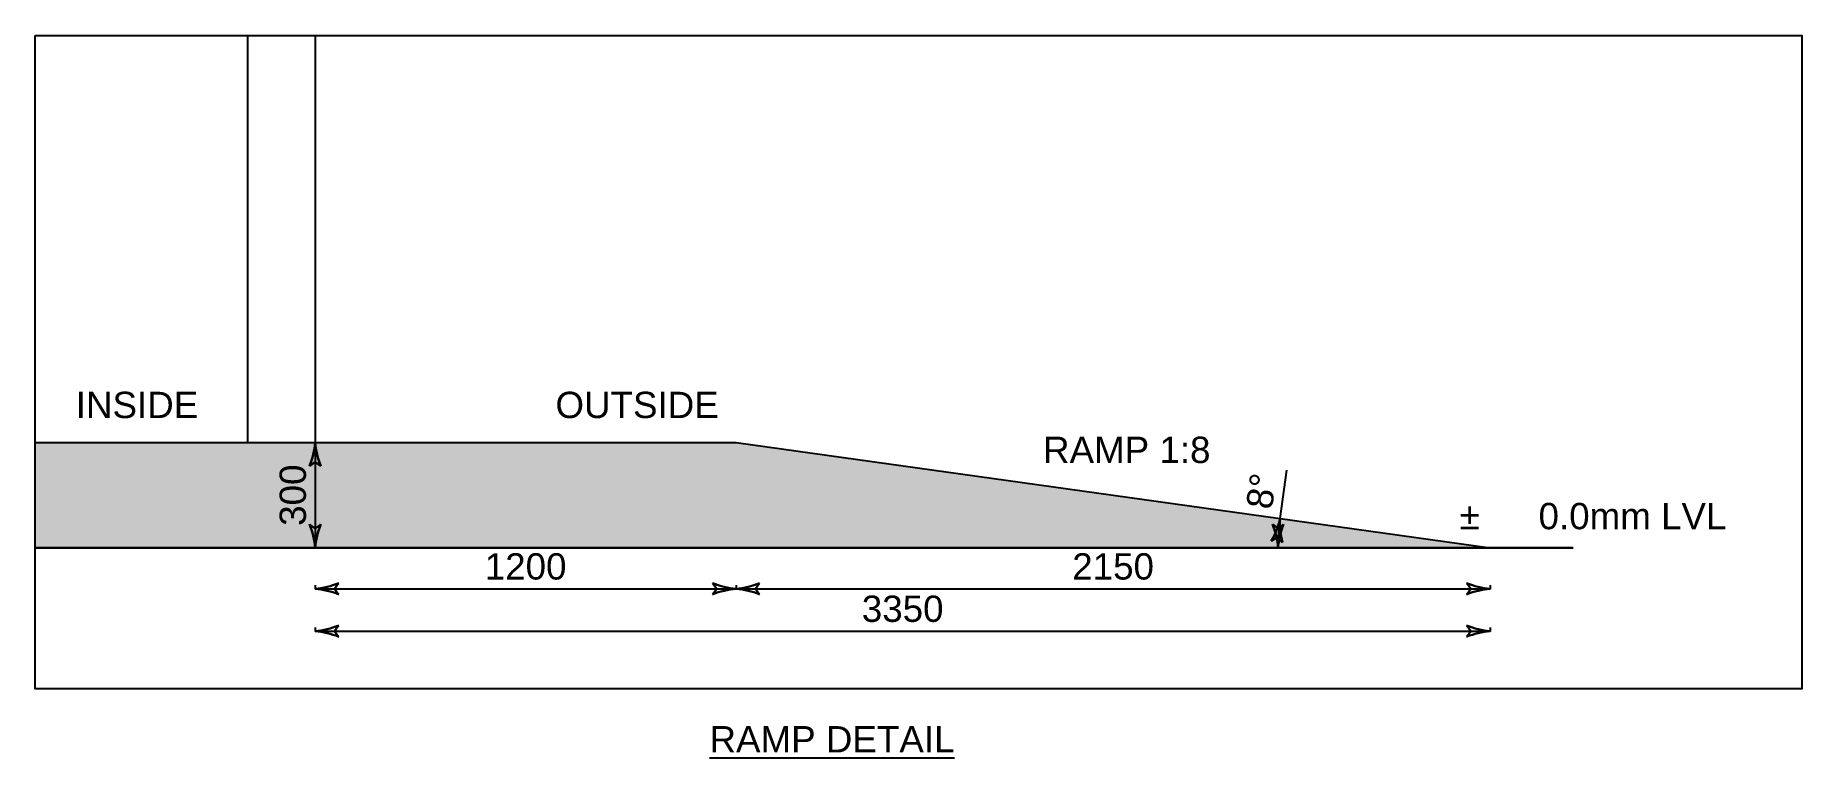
# Model space of a CAD drawing. Header units: millimetres. Extents: x 68727 to 319899, y -4876 to 265722.
# Drawn here: x 239600 to 244636, y 66454 to 68513 of the extents above; entities that cross this region are included whole.
import ezdxf

# ---------------------------------------------------------------- set-up
doc = ezdxf.new("R2010")
doc.units = ezdxf.units.MM
doc.linetypes.add('WALL', pattern=[21, 12, -3, 0, -3, 0, -3])
for name, color, linetype in [('COL', 4, 'Continuous'), ('POLY', 6, 'Continuous'), ('TEXT', 2, 'Continuous'), ('TEXTS', 1, 'Continuous')]:
    doc.layers.add(name, color=color, linetype=linetype)
for name, color, linetype, lineweight in [('DIMENTIONS', 7, 'Continuous', 25), ('HACH', 252, 'Continuous', 13), ('wall', 5, 'Continuous', 30), ('wall1', 2, 'WALL', 25)]:
    doc.layers.add(name, color=color, linetype=linetype, lineweight=lineweight)
doc.styles.add('ANNTEXT', font='romans.shx')
doc.styles.get("Standard").update_dxf_attribs({"font": 'arial.ttf'})
doc.dimstyles.new('SC-25', dxfattribs={"dimtxt": 75, "dimasz": 0.4, "dimexe": 1, "dimexo": 100, "dimgap": 25, "dimtad": 1, "dimdec": 0, "dimzin": 0, "dimdsep": 46, "dimtxsty": 'Standard', "dimblk1": 'A1', "dimblk2": 'A1', "dimsah": 1, "dimcen": 0.09, "dimdle": 3, "dimclrd": 1, "dimclre": 1, "dimclrt": 1, "dimadec": 0, "dimazin": 0, "dimtfac": 1, "dimtdec": 0, "dimtofl": 0, "dimtmove": 0, "dimatfit": 2, "dimldrblk": 'A1', "dimfxl": 10, "dimfxlon": 1, "dimtolj": 1, "dimtzin": 0, "dimarcsym": 0})

msp = doc.modelspace()

# ---------------------------------------------------------------- texts
at = {"color": 7, "insert": (242472.7, 67368.7), "char_height": 75, "attachment_point": 1}
msp.add_mtext_dynamic_manual_height_columns('RAMP 1:8 ', width=24159.375, gutter_width=47.5, heights=[47.9], dxfattribs=at)
at = {"layer": 'TEXT', "color": 3, "insert": (243585.5, 67179.9), "char_height": 75, "attachment_point": 1}
msp.add_mtext_dynamic_manual_height_columns('\\pxi-3,l4,t4;%%P^I0.0mm LVL', width=1428.288, gutter_width=12.5, heights=[0], dxfattribs=at)
at = {"layer": 'TEXTS', "linetype": 'Continuous', "lineweight": 25, "char_height": 75, "attachment_point": 1, "rotation": 360}
for s, insert in [('INSIDE', (239714.9, 67496.8)), ('OUTSIDE', (241082.5, 67496.8))]:
    msp.add_mtext_dynamic_manual_height_columns(s, width=578.414, gutter_width=12.5, heights=[0], dxfattribs=dict(at, insert=insert))
at = {"layer": 'wall1', "color": 6, "insert": (241871, 66506.4), "char_height": 75, "width": 5903.896, "attachment_point": 5, "style": 'ANNTEXT'}
msp.add_mtext('\\pxqc;{\\fArial|b0|i0|c0|p34;\\L\\C4;RAMP DETAIL}', dxfattribs=at)

# ---------------------------------------------------------------- blocks, each defined once
blk = doc.blocks.new('A1')
at = {"layer": 'wall', "color": 1}
for p, q in [((-138, 0), (-167, 40)), ((-167, -40), (-138, 0))]:
    blk.add_line(p, q, dxfattribs=at)
for centre, start, end in [((53, 586), 248, 264.8035), ((53, -586), 95.1965, 112)]:
    blk.add_arc(centre, 589, start, end, dxfattribs=at)
blk = doc.blocks.new('*D882')
at = {"layer": 'Defpoints', "color": 0, "transparency": 16777216}
for p in [(240397.5, 67352.1), (240397.5, 67052.1), (240397.5, 67052.1)]:
    blk.add_point(p, dxfattribs=at)
at = {"layer": 'POLY', "color": 1, "lineweight": -2, "transparency": 16777216}
for p, q in [((240397.5, 67352.1), (240398.5, 67352.1)), ((240397.5, 67351.7), (240397.5, 67052.5)), ((240397.5, 67052.1), (240398.5, 67052.1))]:
    blk.add_line(p, q, dxfattribs=at)
at = {"layer": 'POLY', "color": 1, "lineweight": -2, "transparency": 16777216, "xscale": 0.4, "yscale": 0.4, "zscale": 0.4}
for p, rotation in [((240397.5, 67352.1), 90), ((240397.5, 67052.1), 270)]:
    blk.add_blockref('A1', p, dxfattribs=dict(at, rotation=rotation))
at = {"layer": 'POLY', "color": 1, "transparency": 16777216, "insert": (240334.2, 67202.1), "char_height": 75, "attachment_point": 5, "rotation": 90}
blk.add_mtext('\\A1;300', dxfattribs=at)
blk = doc.blocks.new('*D883')
at = {"layer": 'Defpoints', "color": 0, "transparency": 16777216}
for p in [(240397.5, 67352.1), (241597.5, 67352.1), (241597.5, 66935.2)]:
    blk.add_point(p, dxfattribs=at)
at = {"layer": 'POLY', "color": 1, "lineweight": -2, "transparency": 16777216}
for p, q in [((240397.5, 66945.2), (240397.5, 66934.2)), ((240397.9, 66935.2), (241597.1, 66935.2)), ((241597.5, 66945.2), (241597.5, 66934.2))]:
    blk.add_line(p, q, dxfattribs=at)
at = {"layer": 'POLY', "color": 1, "lineweight": -2, "transparency": 16777216, "xscale": 0.4, "yscale": 0.4, "zscale": 0.4, "rotation": 180}
blk.add_blockref('A1', (240397.5, 66935.2), dxfattribs=at)
at = {"layer": 'POLY', "color": 1, "lineweight": -2, "transparency": 16777216, "xscale": 0.4, "yscale": 0.4, "zscale": 0.4}
blk.add_blockref('A1', (241597.5, 66935.2), dxfattribs=at)
at = {"layer": 'POLY', "color": 1, "transparency": 16777216, "insert": (240997.5, 66998.5), "char_height": 75, "attachment_point": 5}
blk.add_mtext('\\A1;1200', dxfattribs=at)
blk = doc.blocks.new('*D884')
at = {"layer": 'Defpoints', "color": 0, "transparency": 16777216}
for p in [(241597.5, 67352.1), (243747.5, 67052.1), (243747.5, 66935.2)]:
    blk.add_point(p, dxfattribs=at)
at = {"layer": 'POLY', "color": 1, "lineweight": -2, "transparency": 16777216}
for p, q in [((241597.5, 66945.2), (241597.5, 66934.2)), ((241597.9, 66935.2), (243747.1, 66935.2)), ((243747.5, 66945.2), (243747.5, 66934.2))]:
    blk.add_line(p, q, dxfattribs=at)
at = {"layer": 'POLY', "color": 1, "lineweight": -2, "transparency": 16777216, "xscale": 0.4, "yscale": 0.4, "zscale": 0.4, "rotation": 180}
blk.add_blockref('A1', (241597.5, 66935.2), dxfattribs=at)
at = {"layer": 'POLY', "color": 1, "lineweight": -2, "transparency": 16777216, "xscale": 0.4, "yscale": 0.4, "zscale": 0.4}
blk.add_blockref('A1', (243747.5, 66935.2), dxfattribs=at)
at = {"layer": 'POLY', "color": 1, "transparency": 16777216, "insert": (242672.5, 66998.5), "char_height": 75, "attachment_point": 5}
blk.add_mtext('\\A1;2150', dxfattribs=at)
blk = doc.blocks.new('*D885')
at = {"layer": 'Defpoints', "color": 0, "transparency": 16777216}
for p in [(240397.5, 67352.1), (243747.5, 67052.1), (243747.5, 66814.5)]:
    blk.add_point(p, dxfattribs=at)
at = {"layer": 'POLY', "color": 1, "lineweight": -2, "transparency": 16777216}
for p, q in [((240397.5, 66824.5), (240397.5, 66813.5)), ((240397.9, 66814.5), (243747.1, 66814.5)), ((243747.5, 66824.5), (243747.5, 66813.5))]:
    blk.add_line(p, q, dxfattribs=at)
at = {"layer": 'POLY', "color": 1, "lineweight": -2, "transparency": 16777216, "xscale": 0.4, "yscale": 0.4, "zscale": 0.4, "rotation": 180}
blk.add_blockref('A1', (240397.5, 66814.5), dxfattribs=at)
at = {"layer": 'POLY', "color": 1, "lineweight": -2, "transparency": 16777216, "xscale": 0.4, "yscale": 0.4, "zscale": 0.4}
blk.add_blockref('A1', (243747.5, 66814.5), dxfattribs=at)
at = {"layer": 'POLY', "color": 1, "transparency": 16777216, "insert": (242072.5, 66877.8), "char_height": 75, "attachment_point": 5}
blk.add_mtext('\\A1;3350', dxfattribs=at)
blk = doc.blocks.new('*D886')
at = {"layer": 'Defpoints', "color": 0, "transparency": 16777216}
for p in [(240397.5, 67351.7), (240397.5, 67052.1), (240398.5, 67052.1)]:
    blk.add_point(p, dxfattribs=at)
at = {"layer": 'POLY', "color": 1, "lineweight": -2, "transparency": 16777216}
for p, q in [((240397.5, 67351.7), (240396.5, 67351.7)), ((240397.5, 67351.3), (240397.5, 67052.5)), ((240397.5, 67052.1), (240396.5, 67052.1))]:
    blk.add_line(p, q, dxfattribs=at)
at = {"layer": 'POLY', "color": 1, "lineweight": -2, "transparency": 16777216, "xscale": 0.4, "yscale": 0.4, "zscale": 0.4}
for p, rotation in [((240397.5, 67351.7), 90), ((240397.5, 67052.1), 270)]:
    blk.add_blockref('A1', p, dxfattribs=dict(at, rotation=rotation))
at = {"layer": 'POLY', "color": 1, "transparency": 16777216, "insert": (240334.2, 67201.9), "char_height": 75, "attachment_point": 5, "rotation": 90}
blk.add_mtext('\\A1;300', dxfattribs=at)
blk = doc.blocks.new('*D958')
at = {"color": 1, "lineweight": -2, "transparency": 16777216}
blk.add_line((243148.5, 67136), (243167.8, 67273.7), dxfattribs=at)
for start, end in [(172.0944, 179.9621), (172.0186, 172.0565)]:
    blk.add_arc((243747.5, 67052.1), 604.9, start, end, dxfattribs=at)
at = {"layer": 'Defpoints', "color": 0, "transparency": 16777216}
for p in [(241597.5, 67352.1), (239599.6, 67052.1), (243143.3, 67080), (243747.5, 67052.1), (243984.1, 67052.1)]:
    blk.add_point(p, dxfattribs=at)
at = {"color": 1, "lineweight": -2, "transparency": 16777216, "xscale": 0.4, "yscale": 0.4, "zscale": 0.4}
for p, rotation in [((243148.5, 67135.6), 82.07547278390467), ((243142.7, 67052.1), 269.9810554055027)]:
    blk.add_blockref('A1', p, dxfattribs=dict(at, rotation=rotation))
at = {"color": 1, "transparency": 16777216, "insert": (243095.5, 67213.6), "char_height": 75, "attachment_point": 5, "rotation": 82.0186}
blk.add_mtext('\\A1;8°', dxfattribs=at)

# ---------------------------------------------------------------- dimensions: what is measured, and where the dimension line sits
dim = msp.add_angular_dim_2l(base=(243143.3, 67080), line1=((239599.6, 67052.1), (243984.1, 67052.1)), line2=((241597.5, 67352.1), (243747.5, 67052.1)), dimstyle='SC-25')
dim.commit()
dim.dimension.update_dxf_attribs({"geometry": '*D958', "text_midpoint": (243095.5, 67213.6)})
at = {"layer": 'POLY'}
for p1, p2, picture, middle in [((240397.5, 67352.1), (240397.5, 67052.1), '*D882', (240334.2, 67202.1)), ((240397.5, 67351.7), (240398.5, 67052.1), '*D886', (240334.2, 67201.9))]:
    dim = msp.add_linear_dim(base=(240397.5, 67052.1), p1=p1, p2=p2, angle=90, dimstyle='SC-25', dxfattribs=at)
    dim.commit()
    dim.dimension.update_dxf_attribs({"geometry": picture, "text_midpoint": middle})
for base, p1, p2, picture, middle in [((241597.5, 66935.2), (240397.5, 67352.1), (241597.5, 67352.1), '*D883', (240997.5, 66998.5)), ((243747.5, 66814.5), (240397.5, 67352.1), (243747.5, 67052.1), '*D885', (242072.5, 66877.8)), ((243747.5, 66935.2), (241597.5, 67352.1), (243747.5, 67052.1), '*D884', (242672.5, 66998.5))]:
    dim = msp.add_linear_dim(base=base, p1=p1, p2=p2, dimstyle='SC-25', dxfattribs=at)
    dim.commit()
    dim.dimension.update_dxf_attribs({"geometry": picture, "text_midpoint": middle})

# ---------------------------------------------------------------- hatches: boundary and pattern name
at = {"layer": 'HACH'}
h = msp.add_hatch(color=256, dxfattribs=at)
h.dxf.hatch_style = 1
h.paths.add_polyline_path([(243747.5, 67052.1), (241597.5, 67352.1), (240397.5, 67352.1), (239599.6, 67352.1), (239599.6, 67052.1)])

# ---------------------------------------------------------------- linework, layer by layer
at = {"lineweight": 30}
msp.add_line((239599.6, 67052.1), (243984.1, 67052.1), dxfattribs=at)
at = {"layer": 'COL', "color": 5}
msp.add_line((239599.6, 67352.1), (240397.5, 67352.1), dxfattribs=at)
msp.add_lwpolyline([(240397.5, 67352.1), (241597.5, 67352.1), (243747.5, 67052.1)], dxfattribs=at)
at = {"layer": 'DIMENTIONS', "color": 8}
for p, q in [((240205, 68512.5), (240205, 67352.1)), ((240397.5, 68512.5), (240397.5, 67352.1))]:
    msp.add_line(p, q, dxfattribs=at)
at = {"layer": 'POLY'}
msp.add_lwpolyline([(239599.6, 68512.5), (244635.7, 68512.5), (244635.7, 66649.9), (239599.6, 66649.9)], close=True, dxfattribs=at)

msp.set_redraw_order([(e.dxf.handle, doc.entitydb.next_handle()) for e in msp.query("TEXT MTEXT ATTDEF DIMENSION ARC_DIMENSION")])  # texts and dimensions are drawn at this point

doc.saveas('drawing.dxf')
